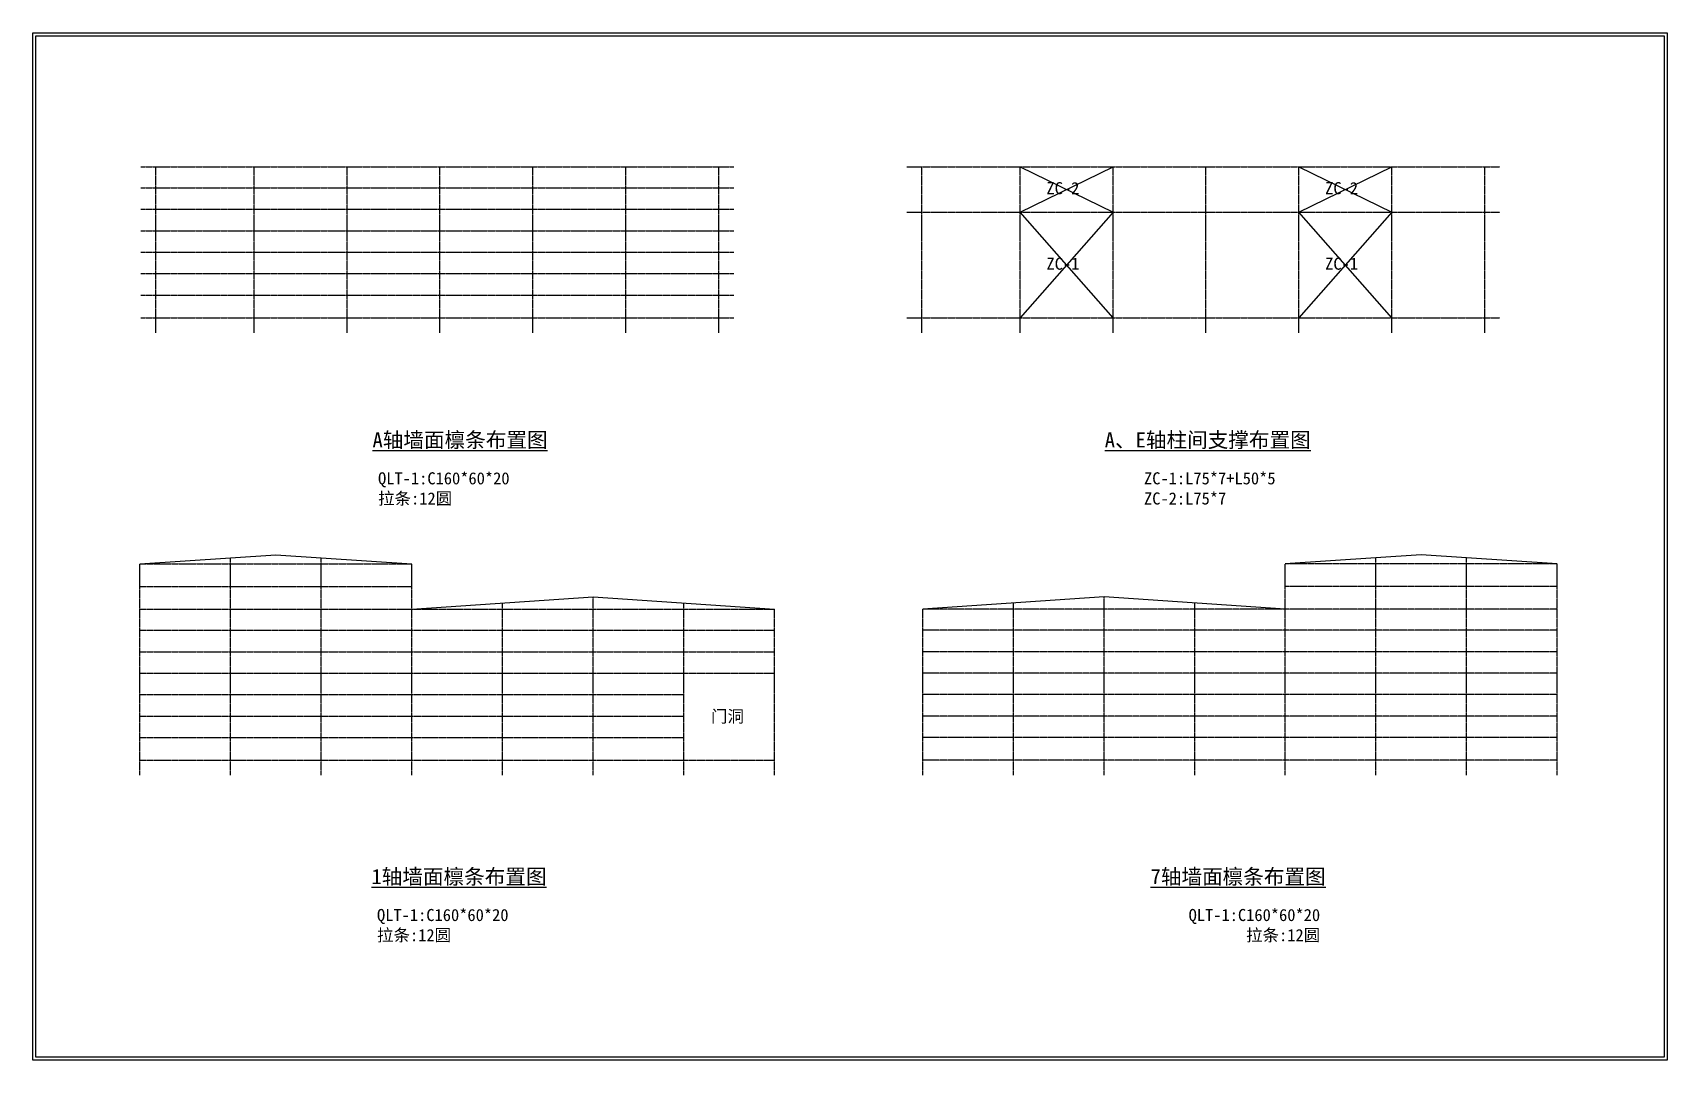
# Model space of a CAD drawing. Header units: millimetres. Extents: x -300006 to 582436, y -239689 to 0.
# Drawn here: x 15921 to 124132, y -133800 to -65765 of the extents above; entities that cross this region are included whole.
import ezdxf

# ---------------------------------------------------------------- set-up
doc = ezdxf.new("R2010")
doc.units = ezdxf.units.MM
doc.linetypes.add('DOTE', pattern=[2.42, 2, -0.2, 0.02, -0.2])
doc.layers.add('DOTE', color=252, linetype='DOTE')
doc.styles.get("Standard").update_dxf_attribs({"font": 'txt.shx', "height": 200})

msp = doc.modelspace()

# ---------------------------------------------------------------- texts
for s, width, insert, char_height, attachment_point in [('{\\fSimSun|b0|i0|c134|p2;ZC-2}', 2593.95, (83031.5, -75658.1), 800, 1), ('{\\fSimSun|b0|i0|c134|p2;ZC-2}', 2593.95, (101481.5, -75658.1), 800, 1), ('{\\fSimSun|b0|i0|c134|p2;ZC-1}', 2593.95, (83031.5, -80658.1), 800, 1), ('{\\fSimSun|b0|i0|c134|p2;ZC-1}', 2593.95, (101481.5, -80658.1), 800, 1), ('{\\fSimSun|b1|i0|c134|p2;\\LA轴墙面檩条布置图}', 11844.803, (38416.1, -92226.1), 1000, 1), ('{\\fSimSun|b1|i0|c134|p2;\\LA、E轴柱间支撑布置图}', 14785.095, (86889.4, -92226.1), 1000, 1), ('{\\fSimSun|b0|i0|c134|p2;QLT-1:C160*60*20\\P拉条:12圆}', 12730.198, (38782.2, -94868.9), 800, 1), ('{\\fSimSun|b0|i0|c134|p2;ZC-1:L75*7+L50*5\\PZC-2:L75*7}', 12730.198, (89491.3, -94868.9), 800, 1), ('{\\fSimSun|b0|i0|c134|p2;门洞}', 2289.943, (60826.3, -110627.5), 800, 1), ('{\\fSimSun|b1|i0|c134|p2;\\L1轴墙面檩条布置图}', 15047.469, (38347.1, -121137.2), 1000, 1), ('{\\fSimSun|b1|i0|c134|p2;\\L7轴墙面檩条布置图}', 15047.469, (101516.9, -121137.2), 1000, 3), ('{\\fSimSun|b0|i0|c134|p2;QLT-1:C160*60*20\\P拉条:12圆}', 12730.198, (38713.2, -123780), 800, 1), ('{\\fSimSun|b0|i0|c134|p2;QLT-1:C160*60*20\\P拉条:12圆 }', 12730.198, (101150.8, -123780), 800, 3)]:
    msp.add_mtext_dynamic_manual_height_columns(s, width=width, gutter_width=1, heights=[0], dxfattribs=dict(insert=insert, char_height=char_height, attachment_point=attachment_point))

# ---------------------------------------------------------------- linework, layer by layer
at = {"color": 0}
for p, q in [((81292.2, -74638.6), (87442.2, -77638.6)), ((81292.2, -77638.6), (87442.2, -74638.6)), ((99742.2, -74638.6), (105892.2, -77638.6)), ((99742.2, -77638.6), (105892.2, -74638.6)), ((87442.2, -77638.6), (81292.2, -84638.6)), ((87442.2, -84638.6), (81292.2, -77638.6)), ((105892.2, -77638.6), (99742.2, -84638.6)), ((105892.2, -84638.6), (99742.2, -77638.6)), ((23019.3, -100925.8), (32019.3, -100325.8)), ((32019.3, -100325.8), (41019.3, -100925.8)), ((107844.6, -100325.8), (98844.6, -100925.8)), ((116844.6, -100925.8), (107844.6, -100325.8)), ((41019.3, -103925.8), (53019.3, -103125.8)), ((53019.3, -103125.8), (65019.3, -103925.8)), ((86844.6, -103125.8), (74844.6, -103925.8)), ((98844.6, -103925.8), (86844.6, -103125.8))]:
    msp.add_line(p, q, dxfattribs=at)
for points in [[(15920.8, -65765.2), (124132.5, -65765.2), (124132.5, -133799.9), (15920.8, -133799.9)], [(16120.8, -65965.2), (123932.5, -65965.2), (123932.5, -133599.9), (16120.8, -133599.9)]]:
    msp.add_lwpolyline(points, close=True, dxfattribs=at)
at = {"layer": 'DOTE', "color": 0}
for p, q in [((23083.1, -74638.6), (62333.1, -74638.6)), ((73792.2, -74638.6), (113042.2, -74638.6)), ((23083.1, -76038.6), (62333.1, -76038.6)), ((23083.1, -77458.6), (62333.1, -77458.6)), ((23083.1, -78878.6), (62333.1, -78878.6)), ((23083.1, -80298.6), (62333.1, -80298.6)), ((23083.1, -81718.6), (62333.1, -81718.6)), ((23083.1, -83138.6), (62333.1, -83138.6)), ((23019.3, -100925.8), (41019.3, -100925.8)), ((116844.6, -100925.8), (98844.6, -100925.8)), ((23019.3, -102425.8), (41019.3, -102425.8)), ((116844.6, -102425.8), (98844.6, -102425.8)), ((23019.3, -103925.8), (65019.3, -103925.8)), ((41019.3, -103925.8), (65019.3, -103925.8)), ((116844.6, -103925.8), (74844.6, -103925.8)), ((98844.6, -103925.8), (74844.6, -103925.8)), ((23019.3, -105325.8), (65019.3, -105325.8)), ((116844.6, -105325.8), (74844.6, -105325.8)), ((23019.3, -106745.8), (65019.3, -106745.8)), ((116844.6, -106745.8), (74844.6, -106745.8)), ((23019.3, -108165.8), (65019.3, -108165.8)), ((116844.6, -108165.8), (74844.6, -108165.8)), ((23019.3, -109585.8), (59019.3, -109585.8)), ((116844.6, -109585.8), (74844.6, -109585.8)), ((23019.3, -111005.8), (59019.3, -111005.8)), ((116844.6, -111005.8), (74844.6, -111005.8)), ((23019.3, -112425.8), (59019.3, -112425.8)), ((116844.6, -112425.8), (74844.6, -112425.8))]:
    msp.add_line(p, q, dxfattribs=at)
at = {"layer": 'DOTE', "color": 1}
for p, q in [((24083.1, -85638.6), (24083.1, -74638.6)), ((30583.1, -85638.6), (30583.1, -74638.6)), ((36733.1, -85638.6), (36733.1, -74638.6)), ((42883.1, -85638.6), (42883.1, -74638.6)), ((49033.1, -85638.6), (49033.1, -74638.6)), ((55183.1, -85638.6), (55183.1, -74638.6)), ((61333.1, -85638.6), (61333.1, -74638.6)), ((74792.2, -85638.6), (74792.2, -74638.6)), ((81292.2, -85638.6), (81292.2, -74638.6)), ((87442.2, -85638.6), (87442.2, -74638.6)), ((93592.2, -85638.6), (93592.2, -74638.6)), ((99742.2, -85638.6), (99742.2, -74638.6)), ((105892.2, -85638.6), (105892.2, -74638.6)), ((112042.2, -85638.6), (112042.2, -74638.6)), ((73792.2, -77638.6), (113042.2, -77638.6)), ((23083.1, -84638.6), (62333.1, -84638.6)), ((73792.2, -84638.6), (113042.2, -84638.6)), ((29019.3, -114925.8), (29019.3, -100525.8)), ((35019.3, -114925.8), (35019.3, -100525.8)), ((104844.6, -114925.8), (104844.6, -100525.8)), ((110844.6, -114925.8), (110844.6, -100525.8)), ((23019.3, -114925.8), (23019.3, -100925.8)), ((41019.3, -114925.8), (41019.3, -100925.8)), ((98844.6, -114925.8), (98844.6, -100925.8)), ((116844.6, -114925.8), (116844.6, -100925.8)), ((47019.3, -114925.8), (47019.3, -103525.8)), ((53019.3, -114925.8), (53019.3, -103125.8)), ((59019.3, -114925.8), (59019.3, -103525.8)), ((80844.6, -114925.8), (80844.6, -103525.8)), ((86844.6, -114925.8), (86844.6, -103125.8)), ((92844.6, -114925.8), (92844.6, -103525.8)), ((65019.3, -114925.8), (65019.3, -103925.8)), ((74844.6, -114925.8), (74844.6, -103925.8)), ((23019.3, -113925.8), (65019.3, -113925.8)), ((116844.6, -113925.8), (74844.6, -113925.8))]:
    msp.add_line(p, q, dxfattribs=at)

msp.set_redraw_order([(e.dxf.handle, doc.entitydb.next_handle()) for e in msp.query("TEXT MTEXT ATTDEF DIMENSION ARC_DIMENSION")])  # texts and dimensions are drawn at this point

doc.saveas('drawing.dxf')
